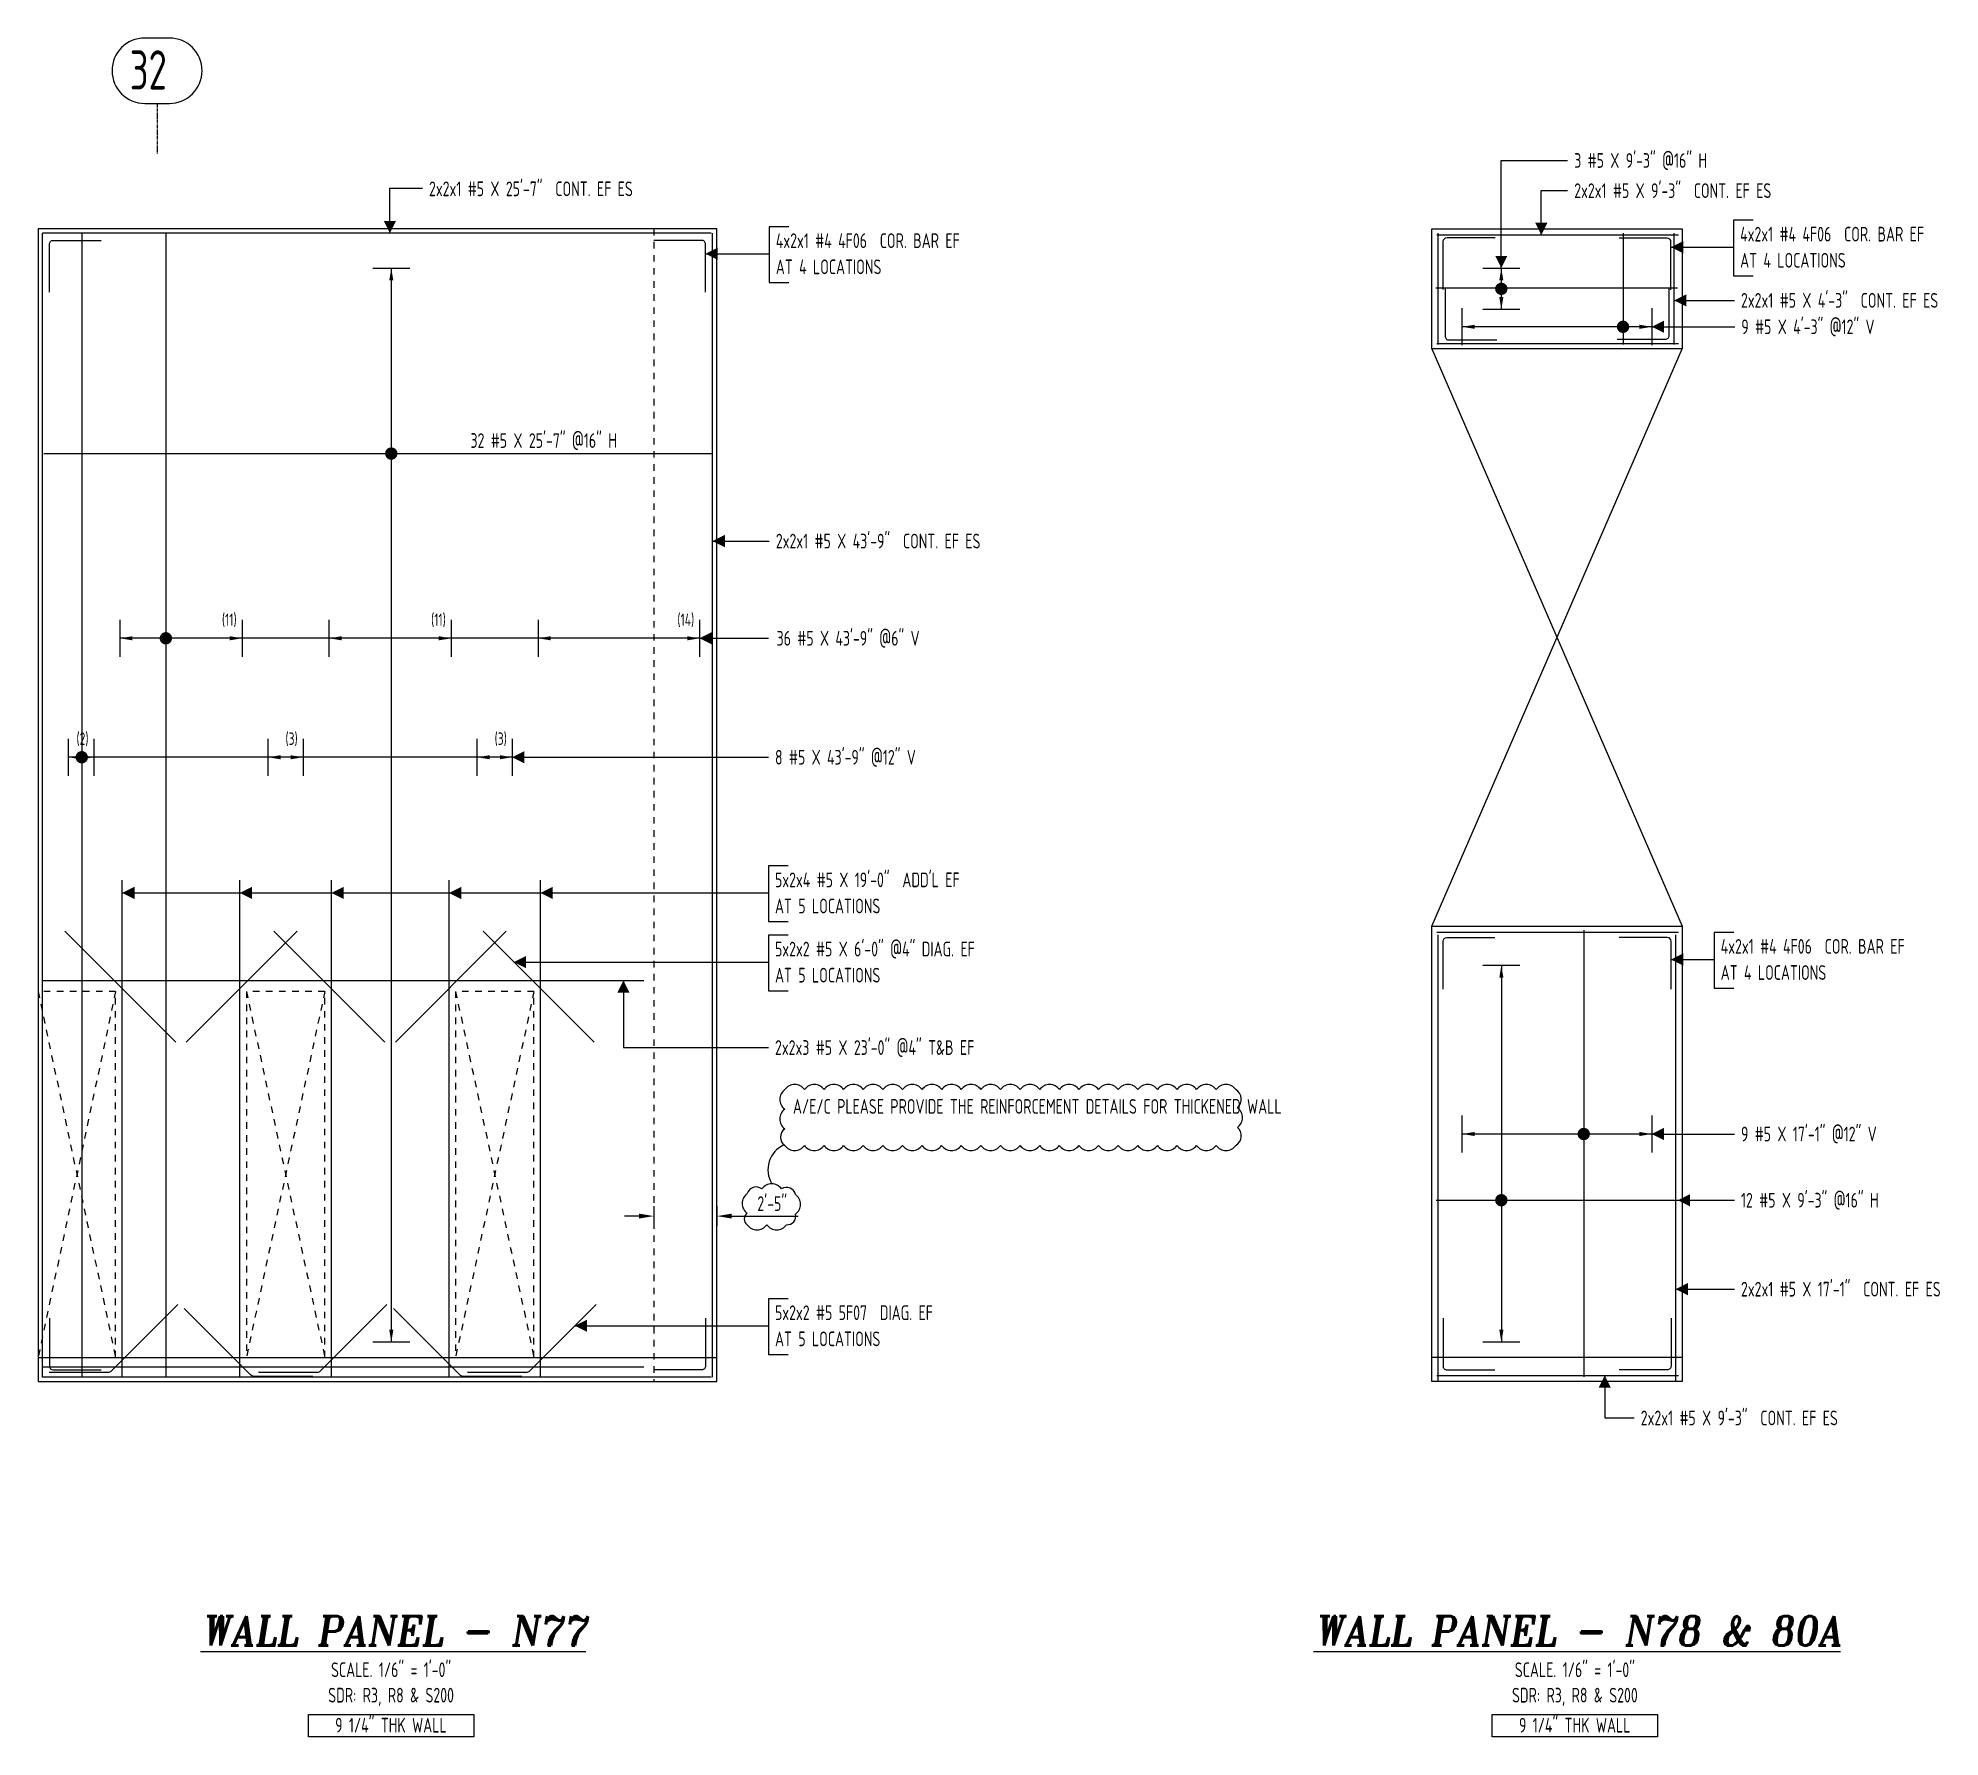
# Model space of a CAD drawing. Header units: inches. Extents: x -3675 to 11984, y -3832 to 1837.
# Drawn here: x 9607 to 10480, y -2646 to -1867 of the extents above; entities that cross this region are included whole.
import ezdxf
from ezdxf.enums import TextEntityAlignment as Align

# ---------------------------------------------------------------- set-up
doc = ezdxf.new("R2010")
doc.units = ezdxf.units.IN
doc.header["$MEASUREMENT"] = 0
doc.linetypes.add('HIDDEN', pattern=[6, 3, -3])
doc.linetypes.add('PHANTOM', pattern=[2.5, 1.25, -0.25, 0.25, -0.25, 0.25, -0.25])
doc.layers.get('0').update_dxf_attribs({"linetype": 'CONTINUOUS'})
doc.layers.get('Defpoints').update_dxf_attribs({"linetype": 'CONTINUOUS'})
for name, color, linetype in [('0-25', 7, 'CONTINUOUS'), ('0-25TEXT', 7, 'CONTINUOUS'), ('0-35', 3, 'CONTINUOUS'), ('0-35TEXT', 3, 'CONTINUOUS'), ('0-50', 10, 'CONTINUOUS'), ('BAR-LBL', 2, 'CONTINUOUS'), ('DETAIL', 83, 'CONTINUOUS'), ('GRID', 8, 'PHANTOM'), ('Hatch', 253, 'CONTINUOUS'), ('hidden', 7, 'HIDDEN'), ('INTERMEDIATERANGELAY', 7, 'CONTINUOUS'), ('RANGELAY', 7, 'CONTINUOUS'), ('REBARS', 4, 'CONTINUOUS')]:
    doc.layers.add(name, color=color, linetype=linetype)
doc.styles.add('AR', font='ARCHQUIK.shx', dxfattribs={"width": 0.8})
doc.styles.add('ROMANT', font='romant')
doc.dimstyles.new('CADS_DIM_48', dxfattribs={"dimscale": 48, "dimtxt": 0.09375, "dimasz": 0.09375, "dimexe": 0.0625, "dimexo": 0.0625, "dimgap": 0.09375, "dimtad": 0, "dimtih": 1, "dimtoh": 1, "dimzin": 1, "dimdsep": 46, "dimlunit": 4, "dimtxsty": 'AR', "dimblk": 'CLOSED', "dimcen": 0.1875, "dimadec": 0, "dimazin": 0, "dimtfac": 1, "dimtofl": 0, "dimtmove": 0, "dimatfit": 1, "dimldrblk": 'DOTBLANK', "dimfxl": 1, "dimtzin": 0, "dimarcsym": 0})

msp = doc.modelspace()

# ---------------------------------------------------------------- texts
at = {"color": 7, "linetype": 'Continuous', "style": 'ROMANT', "oblique": 9, "width": 0.95}
for s, p in [('%%UWALL PANEL - N77', (9770.81669, -2604.48974)), ('%%UWALL PANEL - N78 & 80A', (10314.15438, -2604.48974))]:
    msp.add_text(s, height=13.5, dxfattribs=at).set_placement(p, align=Align.CENTER)
at = {"layer": '0-25TEXT', "style": 'AR', "width": 0.8}
for s, p in [(' (11) ', (9701.02657, -2136.44364)), (' (11) ', (9797.02657, -2136.44364)), (' (14) ', (9911.02657, -2136.44364)), (' (2) ', (9633.02657, -2191.04582)), (' (3) ', (9729.02657, -2191.04582)), (' (3) ', (9825.02657, -2191.04582))]:
    msp.add_text(s, height=5.669291, rotation=359.99999693, dxfattribs=at).set_placement(p, align=Align.RIGHT)
at = {"layer": '0-35TEXT', "style": 'AR', "width": 0.8}
for s, p in [('AT 4 LOCATIONS', (9946.02626, -1974.98257)), ('AT 4 LOCATIONS', (10388.62746, -1971.98411)), ('AT 5 LOCATIONS', (9945.65126, -2268.36903)), ('AT 5 LOCATIONS', (9945.65126, -2300.12013)), ('AT 4 LOCATIONS', (10379.70504, -2298.90959)), ('AT 5 LOCATIONS', (9945.65126, -2467.05486))]:
    msp.add_text(s, height=6.7498312, dxfattribs=at).set_placement(p)
for s, p in [('SCALE. 1/6" = 1\'-0"', (9769.44481, -2618.93663)), ('SCALE. 1/6" = 1\'-0"', (10312.7825, -2618.93663)), ('SDR: R3, R8 & S200', (9769.44481, -2630.60483)), ('SDR: R3, R8 & S200', (10312.7825, -2630.60483)), ('9 1/4" THK WALL', (9769.36789, -2644.39284)), ('9 1/4" THK WALL', (10312.70558, -2644.39284))]:
    msp.add_text(s, height=6.7498312, dxfattribs=at).set_placement(p, align=Align.CENTER)
at = {"layer": '0-50', "style": 'AR', "width": 0.8}
msp.add_text('32', height=18, dxfattribs=at).set_placement((9649.50066, -1890.23983))
at = {"layer": 'BAR-LBL', "style": 'AR', "width": 0.8}
for s, p in [('3 #5 X 9\'-3" @16" H', (10312.46735, -1926.17606)), ('2x2x1 #5 X 25\'-7"  CONT. EF ES', (9786.84892, -1939.18378)), ('2x2x1 #5 X 9\'-3"  CONT. EF ES', (10312.46735, -1940.01383)), ('4x2x1 #4 4F06  COR. BAR EF', (10388.62746, -1959.98537)), ('4x2x1 #4 4F06  COR. BAR EF', (9946.02626, -1962.98383)), ('2x2x1 #5 X 4\'-3"  CONT. EF ES', (10389.01047, -1990.38459)), ('9 #5 X 4\'-3" @12" V', (10389.16031, -2002.51667)), ('2x2x1 #5 X 43\'-9"  CONT. EF ES', (9946.02626, -2100.86649)), ('36 #5 X 43\'-9" @6" V', (9946.39601, -2145.48758)), ('8 #5 X 43\'-9" @12" V', (9945.65126, -2200.08977)), ('5x2x4 #5 X 19\'-0"  ADD\'L EF', (9945.65126, -2256.37029)), ('5x2x2 #5 X 6\'-0" @4" DIAG. EF', (9945.65126, -2288.12139)), ('4x2x1 #4 4F06  COR. BAR EF', (10379.70504, -2286.91085)), ('2x2x3 #5 X 23\'-0" @4" T&B EF', (9945.65126, -2333.34273)), ('9 #5 X 17\'-1" @12" V', (10389.01047, -2373.02985)), ('12 #5 X 9\'-3" @16" H', (10389.01047, -2403.42489)), ('2x2x1 #5 X 17\'-1"  CONT. EF ES', (10389.01047, -2444.25086)), ('5x2x2 #5 5F07  DIAG. EF', (9945.65126, -2455.05612)), ('2x2x1 #5 X 9\'-3"  CONT. EF ES', (10343.01236, -2503.37244))]:
    msp.add_text(s, height=6.7492913, dxfattribs=at).set_placement(p)
msp.add_text('32 #5 X 25\'-7" @16" H', height=6.7492913, dxfattribs=at).set_placement((9873.10535, -2054.72412), align=Align.RIGHT)
at = {"layer": 'DETAIL', "insert": (9953.88975, -2353.61569), "char_height": 6.7498312, "width": 231.9881201, "attachment_point": 1, "style": 'AR'}
msp.add_mtext('A/E/C PLEASE PROVIDE THE REINFORCEMENT DETAILS FOR THICKENED WALL', dxfattribs=at)

# ---------------------------------------------------------------- blocks, each defined once
blk = doc.blocks.new('leadrblk')
blk.add_lwpolyline([(0, 0, 0, 1, 0), (1, 0, 1, 1, 0)], format="xyseb")
blk = doc.blocks.new('*D502')
at = {"layer": 'Defpoints', "color": 0, "transparency": 16777216}
for p in [(9890.03, -2398.33), (9919.03, -2398.33), (9919.03, -2407.33)]:
    blk.add_point(p, dxfattribs=at)
at = {"layer": 'DETAIL', "color": 0, "lineweight": -2, "transparency": 16777216}
for p, q in [((9883.28, -2407.33), (9876.53, -2407.33)), ((9890.03, -2402.83), (9890.03, -2411.83)), ((9919.03, -2402.83), (9919.03, -2411.83)), ((9925.78, -2407.33), (9956.21, -2407.33))]:
    blk.add_line(p, q, dxfattribs=at)
at = {"layer": 'DETAIL', "color": 0, "transparency": 16777216}
for points in [[(9883.28, -2406.21), (9883.28, -2408.46), (9890.03, -2407.33)], [(9925.78, -2406.21), (9925.78, -2408.46), (9919.03, -2407.33)]]:
    blk.add_solid(points, dxfattribs=at)
at = {"layer": 'DETAIL', "color": 0, "transparency": 16777216, "insert": (9944.37, -2401.59), "char_height": 6.75, "attachment_point": 5, "style": 'AR'}
blk.add_mtext('2\'-5"', dxfattribs=at)
blk = doc.blocks.new('_DotBlank')
at = {"layer": '0-35', "color": 0, "lineweight": -2}
blk.add_line((-0.5, 0), (-1, 0), dxfattribs=at)
blk.add_circle((0, 0), 0.5, dxfattribs=at)
blk = doc.blocks.new('rendmark')
at = {"color": 4}
blk.add_line((0, -3), (0, 3), dxfattribs=at)
blk = doc.blocks.new('rarrow')
at = {"color": 7}
blk.add_solid([(2, -0.33), (2, 0.33), (0, 0)], dxfattribs=at)
blk = doc.blocks.new('*U1236', base_point=(9825.03, -2196.72))
at = {"layer": 'INTERMEDIATERANGELAY'}
for p, q in [((9713.03, -2196.72), (9633.03, -2196.72)), ((9809.03, -2196.72), (9729.03, -2196.72))]:
    blk.add_line(p, q, dxfattribs=at)
at = {"layer": 'RANGELAY'}
for p, q in [((9633.03, -2196.72), (9621.4, -2196.72)), ((9729.03, -2196.72), (9713.03, -2196.72)), ((9825.03, -2196.72), (9809.03, -2196.72))]:
    blk.add_line(p, q, dxfattribs=at)
at = {"layer": 'RANGELAY', "xscale": 2.834645669291339, "yscale": 2.834645669291339}
for name, p, rotation in [('rendmark', (9621.4, -2196.72), 359.999996929531), ('rendmark', (9633.03, -2196.72), 180), ('rendmark', (9713.03, -2196.72), 359.999996929531), ('rendmark', (9729.03, -2196.72), 180), ('rendmark', (9809.03, -2196.72), 359.999996929531), ('rendmark', (9825.03, -2196.72), 180), ('rarrow', (9621.4, -2196.72), 359.999996929531), ('rarrow', (9633.03, -2196.72), 180), ('rarrow', (9713.03, -2196.72), 359.999996929531), ('rarrow', (9729.03, -2196.72), 180), ('rarrow', (9809.03, -2196.72), 359.999996929531), ('rarrow', (9825.03, -2196.72), 180)]:
    blk.add_blockref(name, p, dxfattribs=dict(at, rotation=rotation))
blk = doc.blocks.new('VPM74D85')
at = {"const_width": 1}
blk.add_lwpolyline([(-0.5, 0, 1), (0.5, 0, 1)], format="xyb", close=True, dxfattribs=at)
blk = doc.blocks.new('*U1235', base_point=(9911.03, -2142.11))
at = {"layer": 'INTERMEDIATERANGELAY'}
for p, q in [((9741.03, -2142.11), (9701.03, -2142.11)), ((9837.03, -2142.11), (9797.03, -2142.11))]:
    blk.add_line(p, q, dxfattribs=at)
at = {"layer": 'RANGELAY'}
for p, q in [((9701.03, -2142.11), (9645.03, -2142.11)), ((9797.03, -2142.11), (9741.03, -2142.11)), ((9911.03, -2142.11), (9837.03, -2142.11))]:
    blk.add_line(p, q, dxfattribs=at)
at = {"layer": 'RANGELAY', "xscale": 2.834645669291339, "yscale": 2.834645669291339}
for name, p, rotation in [('rendmark', (9645.03, -2142.11), 359.999996929531), ('rendmark', (9701.03, -2142.11), 180), ('rendmark', (9741.03, -2142.11), 359.999996929531), ('rendmark', (9797.03, -2142.11), 180), ('rendmark', (9837.03, -2142.11), 359.999996929531), ('rendmark', (9911.03, -2142.11), 180), ('rarrow', (9645.03, -2142.11), 359.999996929531), ('rarrow', (9701.03, -2142.11), 180), ('rarrow', (9741.03, -2142.11), 359.999996929531), ('rarrow', (9797.03, -2142.11), 180), ('rarrow', (9837.03, -2142.11), 359.999996929531), ('rarrow', (9911.03, -2142.11), 180)]:
    blk.add_blockref(name, p, dxfattribs=dict(at, rotation=rotation))
blk = doc.blocks.new('VPM74D93')
at = {"const_width": 1}
blk.add_lwpolyline([(-0.5, 0, 1), (0.5, 0, 1)], format="xyb", close=True, dxfattribs=at)
blk = doc.blocks.new('*U1038', base_point=(10249.77, -2483.2))
at = {"layer": 'REBARS', "color": 0}
blk.add_lwpolyline([(10250.09, -2483.2), (10250.09, -2278.2)], dxfattribs=at)
blk = doc.blocks.new('*U1036', base_point=(10249.4, -2480.14))
at = {"layer": 'REBARS', "color": 0}
blk.add_lwpolyline([(10249.4, -2480.46), (10360.4, -2480.46)], dxfattribs=at)
blk = doc.blocks.new('*U1037', base_point=(10249.4, -2277.26))
at = {"layer": 'REBARS', "color": 0}
blk.add_lwpolyline([(10249.4, -2276.95), (10360.4, -2276.95)], dxfattribs=at)
blk = doc.blocks.new('*U1039', base_point=(10359.4, -2483.2))
at = {"layer": 'REBARS', "color": 0}
blk.add_lwpolyline([(10359.09, -2483.2), (10359.09, -2278.2)], dxfattribs=at)
blk = doc.blocks.new('*U757', base_point=(10357.16, -2478.2))
at = {"layer": 'REBARS', "color": 0}
blk.add_lwpolyline([(10356.91, -2454.2), (10356.91, -2476.2, -0.414214), (10355.16, -2477.95), (10333.16, -2477.95)], format="xyb", dxfattribs=at)
blk = doc.blocks.new('*U758', base_point=(10252.02, -2478.2))
at = {"layer": 'REBARS', "color": 0}
blk.add_lwpolyline([(10252.27, -2454.2), (10252.27, -2476.2, 0.414214), (10254.02, -2477.95), (10276.02, -2477.95)], format="xyb", dxfattribs=at)
blk = doc.blocks.new('*U759', base_point=(10252.02, -2279.2))
at = {"layer": 'REBARS', "color": 0}
blk.add_lwpolyline([(10252.27, -2303.2), (10252.27, -2281.2, -0.414213), (10254.02, -2279.45), (10276.02, -2279.45)], format="xyb", dxfattribs=at)
blk = doc.blocks.new('*U760', base_point=(10357.16, -2279.2))
at = {"layer": 'REBARS', "color": 0}
blk.add_lwpolyline([(10356.91, -2303.2), (10356.91, -2281.2, 0.414213), (10355.16, -2279.45), (10333.16, -2279.45)], format="xyb", dxfattribs=at)
blk = doc.blocks.new('*U568', base_point=(10316.54, -2276.1))
at = {"layer": 'REBARS', "color": 0}
blk.add_lwpolyline([(10316.86, -2276.1), (10316.86, -2481.1)], dxfattribs=at)
blk = doc.blocks.new('*U1332', base_point=(10348.09, -2369.65))
at = {"layer": 'RANGELAY'}
blk.add_line((10348.09, -2369.65), (10261.09, -2369.65), dxfattribs=at)
at = {"layer": 'RANGELAY', "xscale": 2.834645669291339, "yscale": 2.834645669291339}
for name, p, rotation in [('rendmark', (10261.09, -2369.65), 359.999996929531), ('rendmark', (10348.09, -2369.65), 180), ('rarrow', (10261.09, -2369.65), 359.999996929531), ('rarrow', (10348.09, -2369.65), 180)]:
    blk.add_blockref(name, p, dxfattribs=dict(at, rotation=rotation))
blk = doc.blocks.new('VPM74E95')
at = {"const_width": 1}
blk.add_lwpolyline([(-0.5, 0, 1), (0.5, 0, 1)], format="xyb", close=True, dxfattribs=at)
blk = doc.blocks.new('*U1035', base_point=(10249.1, -2400.36))
at = {"layer": 'REBARS', "color": 0}
blk.add_lwpolyline([(10249.1, -2400.05), (10360.1, -2400.05)], dxfattribs=at)
blk = doc.blocks.new('*U1331', base_point=(10279.03, -2292.2))
at = {"layer": 'RANGELAY'}
blk.add_line((10279.03, -2292.2), (10279.03, -2465.2), dxfattribs=at)
at = {"layer": 'RANGELAY', "xscale": 2.834645669291339, "yscale": 2.834645669291339}
for name, p, rotation in [('rendmark', (10279.03, -2292.2), 269.9999999999999), ('rarrow', (10279.03, -2292.2), 269.9999999999999), ('rarrow', (10279.03, -2465.2), 89.999996929531), ('rendmark', (10279.03, -2465.2), 89.999996929531)]:
    blk.add_blockref(name, p, dxfattribs=dict(at, rotation=rotation))
blk = doc.blocks.new('VPM74EA5')
at = {"const_width": 1}
blk.add_lwpolyline([(-0.5, 0, 1), (0.5, 0, 1)], format="xyb", close=True, dxfattribs=at)
blk = doc.blocks.new('*U1033', base_point=(10334.58, -1956.2))
at = {"layer": 'REBARS', "color": 0}
blk.add_lwpolyline([(10334.89, -1956.2), (10334.89, -2007.2)], dxfattribs=at)
blk = doc.blocks.new('*U1230', base_point=(10348.09, -1999.14))
at = {"layer": 'RANGELAY'}
blk.add_line((10348.09, -1999.14), (10261.09, -1999.14), dxfattribs=at)
at = {"layer": 'RANGELAY', "xscale": 2.834645669291339, "yscale": 2.834645669291339}
for name, p, rotation in [('rendmark', (10261.09, -1999.14), 359.999996929531), ('rarrow', (10261.09, -1999.14), 359.999996929531), ('rarrow', (10348.09, -1999.14), 180), ('rendmark', (10348.09, -1999.14), 180)]:
    blk.add_blockref(name, p, dxfattribs=dict(at, rotation=rotation))
blk = doc.blocks.new('VPM74EBC')
at = {"const_width": 1}
blk.add_lwpolyline([(-0.5, 0, 1), (0.5, 0, 1)], format="xyb", close=True, dxfattribs=at)
blk = doc.blocks.new('*U1034', base_point=(10248.92, -1981.57))
at = {"layer": 'REBARS', "color": 0}
blk.add_lwpolyline([(10248.92, -1981.25), (10359.92, -1981.25)], dxfattribs=at)
blk = doc.blocks.new('*U1229', base_point=(10279.02, -1972.2))
at = {"layer": 'RANGELAY'}
blk.add_line((10279.02, -1972.2), (10279.02, -1991.2), dxfattribs=at)
at = {"layer": 'RANGELAY', "xscale": 2.834645669291339, "yscale": 2.834645669291339}
for name, p, rotation in [('rendmark', (10279.02, -1972.2), 269.9999999999999), ('rarrow', (10279.02, -1972.2), 269.9999999999999), ('rarrow', (10279.02, -1991.2), 89.999996929531), ('rendmark', (10279.02, -1991.2), 89.999996929531)]:
    blk.add_blockref(name, p, dxfattribs=dict(at, rotation=rotation))
blk = doc.blocks.new('VPM74ECC')
at = {"const_width": 1}
blk.add_lwpolyline([(-0.5, 0, 1), (0.5, 0, 1)], format="xyb", close=True, dxfattribs=at)
blk = doc.blocks.new('*U569', base_point=(10249.4, -1957.26))
at = {"layer": 'REBARS', "color": 0}
blk.add_lwpolyline([(10249.4, -1956.95), (10360.4, -1956.95)], dxfattribs=at)
blk = doc.blocks.new('*U570', base_point=(10249.4, -2007.1))
at = {"layer": 'REBARS', "color": 0}
blk.add_lwpolyline([(10249.4, -2006.79), (10360.4, -2006.79)], dxfattribs=at)
blk = doc.blocks.new('*U571', base_point=(10358.68, -2007.2))
at = {"layer": 'REBARS', "color": 0}
blk.add_lwpolyline([(10358.36, -2007.2), (10358.36, -1956.2)], dxfattribs=at)
blk = doc.blocks.new('*U572', base_point=(10250.37, -2007.2))
at = {"layer": 'REBARS', "color": 0}
blk.add_lwpolyline([(10250.06, -2007.2), (10250.06, -1956.2)], dxfattribs=at)
blk = doc.blocks.new('*U753', base_point=(10357.14, -1958.18))
at = {"layer": 'REBARS', "color": 0}
blk.add_lwpolyline([(10356.89, -1982.18), (10356.89, -1960.18, 0.414213), (10355.14, -1958.43), (10333.14, -1958.43)], format="xyb", dxfattribs=at)
blk = doc.blocks.new('*U754', base_point=(10252.13, -1957.96))
at = {"layer": 'REBARS', "color": 0}
blk.add_lwpolyline([(10252.38, -1981.96), (10252.38, -1959.96, -0.414213), (10254.13, -1958.21), (10276.13, -1958.21)], format="xyb", dxfattribs=at)
blk = doc.blocks.new('*U755', base_point=(10356.14, -2005.23))
at = {"layer": 'REBARS', "color": 0}
blk.add_lwpolyline([(10355.89, -1981.23), (10355.89, -2003.23, -0.414214), (10354.14, -2004.98), (10332.14, -2004.98)], format="xyb", dxfattribs=at)
blk = doc.blocks.new('*U756', base_point=(10253, -2005.44))
at = {"layer": 'REBARS', "color": 0}
blk.add_lwpolyline([(10253.25, -1981.44), (10253.25, -2003.44, 0.414214), (10255, -2005.19), (10277, -2005.19)], format="xyb", dxfattribs=at)
blk = doc.blocks.new('*U686', base_point=(9610.03, -2057.65))
at = {"layer": 'REBARS', "color": 0}
blk.add_lwpolyline([(9610.03, -2057.34), (9917.03, -2057.34)], dxfattribs=at)
blk = doc.blocks.new('*U1320', base_point=(9769.54, -1972.2))
at = {"layer": 'RANGELAY'}
blk.add_line((9769.54, -1972.2), (9769.54, -2465.2), dxfattribs=at)
at = {"layer": 'RANGELAY', "xscale": 2.834645669291339, "yscale": 2.834645669291339}
for name, p, rotation in [('rendmark', (9769.54, -1972.2), 269.9999999999999), ('rarrow', (9769.54, -1972.2), 269.9999999999999), ('rarrow', (9769.54, -2465.2), 89.999996929531), ('rendmark', (9769.54, -2465.2), 89.999996929531)]:
    blk.add_blockref(name, p, dxfattribs=dict(at, rotation=rotation))
blk = doc.blocks.new('VPM75161')
at = {"const_width": 1}
blk.add_lwpolyline([(-0.5, 0, 1), (0.5, 0, 1)], format="xyb", close=True, dxfattribs=at)
blk = doc.blocks.new('*U633', base_point=(9665.75, -1956.2))
at = {"layer": 'REBARS', "color": 0}
blk.add_lwpolyline([(9666.06, -1956.2), (9666.06, -2481.2)], dxfattribs=at)
blk = doc.blocks.new('*U634', base_point=(9627.16, -1956.2))
at = {"layer": 'REBARS', "color": 0}
blk.add_lwpolyline([(9627.47, -1956.2), (9627.47, -2481.2)], dxfattribs=at)
blk = doc.blocks.new('*U889', base_point=(9795.71, -2481.2))
at = {"layer": 'REBARS', "color": 0}
blk.add_lwpolyline([(9796.03, -2481.2), (9796.03, -2253.2)], dxfattribs=at)
blk = doc.blocks.new('*U890', base_point=(9837.74, -2481.2))
at = {"layer": 'REBARS', "color": 0}
blk.add_lwpolyline([(9838.05, -2481.2), (9838.05, -2253.2)], dxfattribs=at)
blk = doc.blocks.new('*U891', base_point=(9645.74, -2481.2))
at = {"layer": 'REBARS', "color": 0}
blk.add_lwpolyline([(9646.05, -2481.2), (9646.05, -2253.2)], dxfattribs=at)
blk = doc.blocks.new('*U892', base_point=(9699.71, -2481.2))
at = {"layer": 'REBARS', "color": 0}
blk.add_lwpolyline([(9700.03, -2481.2), (9700.03, -2253.2)], dxfattribs=at)
blk = doc.blocks.new('*U893', base_point=(9741.74, -2481.2))
at = {"layer": 'REBARS', "color": 0}
blk.add_lwpolyline([(9742.05, -2481.2), (9742.05, -2253.2)], dxfattribs=at)
blk = doc.blocks.new('*U788', base_point=(9670.81, -2327.25))
at = {"layer": 'REBARS', "color": 0}
blk.add_lwpolyline([(9670.59, -2327.47), (9619.68, -2276.56)], dxfattribs=at)
blk = doc.blocks.new('*U928', base_point=(9640.57, -2479.36))
at = {"layer": 'REBARS', "color": 0}
blk.add_lwpolyline([(9612.57, -2479.04), (9639.53, -2479.04, 0.198913), (9641.08, -2478.4), (9671.53, -2447.95)], format="xyb", dxfattribs=at)
blk = doc.blocks.new('*U929', base_point=(9832.57, -2479.36))
at = {"layer": 'REBARS', "color": 0}
blk.add_lwpolyline([(9804.57, -2479.04), (9831.53, -2479.04, 0.198913), (9833.08, -2478.4), (9863.53, -2447.95)], format="xyb", dxfattribs=at)
blk = doc.blocks.new('*U930', base_point=(9801.49, -2481.2))
at = {"layer": 'REBARS', "color": 0}
blk.add_lwpolyline([(9829.49, -2480.89), (9802.52, -2480.89, -0.198913), (9800.97, -2480.25), (9770.52, -2449.8)], format="xyb", dxfattribs=at)
blk = doc.blocks.new('*U789', base_point=(9862.8, -2327.3))
at = {"layer": 'REBARS', "color": 0}
blk.add_lwpolyline([(9862.58, -2327.52), (9811.66, -2276.61)], dxfattribs=at)
blk = doc.blocks.new('*U790', base_point=(9771.2, -2327.3))
at = {"layer": 'REBARS', "color": 0}
blk.add_lwpolyline([(9771.42, -2327.52), (9822.33, -2276.61)], dxfattribs=at)
blk = doc.blocks.new('*U931', base_point=(9736.57, -2479.36))
at = {"layer": 'REBARS', "color": 0}
blk.add_lwpolyline([(9708.57, -2479.04), (9735.53, -2479.04, 0.198913), (9737.08, -2478.4), (9767.53, -2447.95)], format="xyb", dxfattribs=at)
blk = doc.blocks.new('*U932', base_point=(9705.49, -2481.2))
at = {"layer": 'REBARS', "color": 0}
blk.add_lwpolyline([(9733.49, -2480.89), (9706.52, -2480.89, -0.198913), (9704.97, -2480.25), (9674.52, -2449.8)], format="xyb", dxfattribs=at)
blk = doc.blocks.new('*U922', base_point=(9609.4, -2476.18))
at = {"layer": 'REBARS', "color": 0}
blk.add_lwpolyline([(9609.4, -2476.49), (9885.4, -2476.49)], dxfattribs=at)
blk = doc.blocks.new('*U923', base_point=(9609.4, -2299.52))
at = {"layer": 'REBARS', "color": 0}
blk.add_lwpolyline([(9609.4, -2299.2), (9885.4, -2299.2)], dxfattribs=at)
blk = doc.blocks.new('*U791', base_point=(9766.8, -2327.3))
at = {"layer": 'REBARS', "color": 0}
blk.add_lwpolyline([(9766.58, -2327.52), (9715.66, -2276.61)], dxfattribs=at)
blk = doc.blocks.new('*U792', base_point=(9675.2, -2327.3))
at = {"layer": 'REBARS', "color": 0}
blk.add_lwpolyline([(9675.42, -2327.52), (9726.33, -2276.61)], dxfattribs=at)
blk = doc.blocks.new('*U738', base_point=(9612.4, -2478.2))
at = {"layer": 'REBARS', "color": 0}
blk.add_lwpolyline([(9612.65, -2454.2), (9612.65, -2476.2, 0.414213), (9614.4, -2477.95), (9636.4, -2477.95)], format="xyb", dxfattribs=at)
blk = doc.blocks.new('*U739', base_point=(9914.03, -2478.2))
at = {"layer": 'REBARS', "color": 0}
blk.add_lwpolyline([(9913.78, -2454.2), (9913.78, -2476.2, -0.414214), (9912.03, -2477.95), (9890.03, -2477.95)], format="xyb", dxfattribs=at)
blk = doc.blocks.new('*U638', base_point=(9609.09, -2481.2))
at = {"layer": 'REBARS', "color": 0}
blk.add_lwpolyline([(9609.4, -2481.2), (9609.4, -1956.2)], dxfattribs=at)
blk = doc.blocks.new('*U684', base_point=(9916.4, -1956.52))
at = {"layer": 'REBARS', "color": 0}
blk.add_lwpolyline([(9916.4, -1956.2), (9609.4, -1956.2)], dxfattribs=at)
blk = doc.blocks.new('*U740', base_point=(9612.4, -1959.2))
at = {"layer": 'REBARS', "color": 0}
blk.add_lwpolyline([(9612.65, -1983.2), (9612.65, -1961.2, -0.414214), (9614.4, -1959.45), (9636.4, -1959.45)], format="xyb", dxfattribs=at)
blk = doc.blocks.new('*U685', base_point=(9916.4, -2480.89))
at = {"layer": 'REBARS', "color": 0}
blk.add_lwpolyline([(9916.4, -2481.2), (9609.4, -2481.2)], dxfattribs=at)
blk = doc.blocks.new('*U639', base_point=(9917.34, -2481.2))
at = {"layer": 'REBARS', "color": 0}
blk.add_lwpolyline([(9917.03, -2481.2), (9917.03, -1956.2)], dxfattribs=at)
blk = doc.blocks.new('*U741', base_point=(9914.03, -1959.2))
at = {"layer": 'REBARS', "color": 0}
blk.add_lwpolyline([(9913.78, -1983.2), (9913.78, -1961.2, 0.414214), (9912.03, -1959.45), (9890.03, -1959.45)], format="xyb", dxfattribs=at)

# ---------------------------------------------------------------- dimensions: what is measured, and where the dimension line sits
at = {"layer": 'DETAIL'}
dim = msp.add_linear_dim(base=(9919.02657, -2407.33268), p1=(9890.02657, -2398.33226), p2=(9919.02657, -2398.33226), dimstyle='CADS_DIM_48', override={"dimscale": 72, "dimgap": 0.03125, "dimtad": 1, "dimtih": 0, "dimtoh": 0, "dimdec": 3, "dimtdec": 3}, dxfattribs=at)
dim.commit()
dim.dimension.update_dxf_attribs({"geometry": '*D502', "text_midpoint": (9944.36623, -2407.33268), "dimtype": 160})

# ---------------------------------------------------------------- linework, layer by layer
at = {"layer": '0-25'}
for p, q in [((10247.08652, -2009.20283), (10362.08652, -2274.20283)), ((10247.08652, -2274.20283), (10362.08652, -2009.20283))]:
    msp.add_line(p, q, dxfattribs=at)
at = {"layer": '0-25TEXT'}
for points in [[(10279.01857, -1972.20285), (10279.01857, -1922.80141), (10309.46767, -1922.80141)], [(9768.89603, -1956.20283), (9768.89603, -1935.5764), (9783.84924, -1935.5764)], [(10297.37026, -1956.94927), (10297.37026, -1936.63918), (10309.46767, -1936.63918)], [(9952.02563, -1953.23485), (9943.02657, -1953.23485), (9943.02657, -1978.73217), (9952.02563, -1978.73217)], [(10394.62683, -1950.2364), (10385.62777, -1950.2364), (10385.62777, -1975.73372), (10394.62683, -1975.73372)], [(10356.89162, -1962.6101), (10385.62777, -1962.6101)], [(9913.77657, -1965.60855), (9943.02657, -1965.60855)], [(10358.36473, -1987.00995), (10386.01079, -1987.00995)], [(10348.10603, -1999.14202), (10386.16062, -1999.14202)], [(9917.02657, -2097.49184), (9943.02657, -2097.49184)], [(9911.02659, -2142.11293), (9942.65157, -2142.11294)], [(9825.02657, -2196.71512), (9942.65157, -2196.71512)], [(9951.65063, -2246.62131), (9942.65157, -2246.62131), (9942.65157, -2272.11863), (9951.65063, -2272.11863)], [(9646.05234, -2258.99501), (9942.65157, -2258.99501)], [(9951.65063, -2278.37241), (9942.65157, -2278.37241), (9942.65157, -2303.86973), (9951.65063, -2303.86973)], [(10385.70441, -2277.16187), (10376.70536, -2277.16187), (10376.70536, -2302.65919), (10385.70441, -2302.65919)], [(9825.80573, -2290.74611), (9942.65157, -2290.74611)], [(10356.90605, -2289.53557), (10376.70536, -2289.53557)], [(9876.10204, -2299.20291), (9876.10204, -2329.96808), (9942.65157, -2329.96808)], [(10348.08652, -2369.65521), (10386.01079, -2369.65521)], [(10360.01079, -2400.05024), (10386.01079, -2400.05024)], [(10359.08655, -2440.87621), (10386.01079, -2440.87621)], [(9951.65063, -2445.30714), (9942.65157, -2445.30714), (9942.65157, -2470.80446), (9951.65063, -2470.80446)], [(9853.80001, -2457.68084), (9942.65157, -2457.68084)], [(10326.50057, -2480.45638), (10326.50057, -2499.99779), (10340.01268, -2499.99779)]]:
    msp.add_lwpolyline(points, dxfattribs=at)
at = {"layer": '0-35'}
for points in [[(9919.02657, -1954.20283), (9607.40157, -1954.20283), (9607.40157, -2483.20283), (9919.02657, -2483.20283)], [(10247.08652, -1954.20283), (10362.08652, -1954.20283), (10362.08652, -2009.20283), (10247.08652, -2009.20283)], [(10247.08652, -2483.20283), (10247.08652, -2274.20283), (10362.08652, -2274.20283), (10362.08652, -2483.20283)]]:
    msp.add_lwpolyline(points, close=True, dxfattribs=at)
at = {"layer": '0-50'}
msp.add_lwpolyline([(9667.69703, -1866.59122), (9656.35611, -1866.59122, 1), (9656.35611, -1896.59122), (9667.69703, -1896.59122, 1)], format="xyb", close=True, dxfattribs=at)
for points in [[(9731.50139, -2636.06164), (9807.38823, -2636.06164), (9807.38823, -2646.418), (9731.50139, -2646.418)], [(10274.83908, -2636.06164), (10350.72592, -2636.06164), (10350.72592, -2646.418), (10274.83908, -2646.418)]]:
    msp.add_lwpolyline(points, close=True, dxfattribs=at)
at = {"layer": 'DETAIL'}
for points in [[(9950.14399, -2374.90259, 0.52056705), (9959.14399, -2374.90259, 0.52056705), (9968.14399, -2374.90259, 0.52056705), (9977.14399, -2374.90259, 0.52056705), (9986.14399, -2374.90259, 0.52056705), (9995.14399, -2374.90259, 0.52056705), (10004.14399, -2374.90259, 0.52056705), (10013.14399, -2374.90259, 0.52056705), (10022.14399, -2374.90259, 0.52056705), (10031.14399, -2374.90259, 0.52056705), (10040.14399, -2374.90259, 0.52056705), (10049.14399, -2374.90259, 0.52056705), (10058.14399, -2374.90259, 0.52056705), (10067.14399, -2374.90259, 0.52056705), (10076.14399, -2374.90259, 0.52056705), (10085.14399, -2374.90259, 0.52056705), (10094.14399, -2374.90259, 0.52056705), (10103.14399, -2374.90259, 0.52056705), (10112.14399, -2374.90259, 0.52056705), (10121.14399, -2374.90259, 0.52056705), (10130.14399, -2374.90259, 0.52056705), (10139.14399, -2374.90259, 0.52056705), (10148.14399, -2374.90259, 0.52056705), (10157.14399, -2374.90259, 0.52056705), (10157.85238, -2366.61097, 0.52056705), (10157.85238, -2357.61097, 0.52056705), (10157.1642, -2349.29915, 0.52056705), (10148.1642, -2349.29915, 0.52056705), (10139.1642, -2349.29915, 0.52056705), (10130.1642, -2349.29915, 0.52056705), (10121.1642, -2349.29915, 0.52056705), (10112.1642, -2349.29915, 0.52056705), (10103.1642, -2349.29915, 0.52056705), (10094.1642, -2349.29915, 0.52056705), (10085.1642, -2349.29915, 0.52056705), (10076.1642, -2349.29915, 0.52056705), (10067.1642, -2349.29915, 0.52056705), (10058.1642, -2349.29915, 0.52056705), (10049.1642, -2349.29915, 0.52056705), (10040.1642, -2349.29915, 0.52056705), (10031.1642, -2349.29915, 0.52056705), (10022.1642, -2349.29915, 0.52056705), (10013.1642, -2349.29915, 0.52056705), (10004.1642, -2349.29915, 0.52056705), (9995.1642, -2349.29915, 0.52056705), (9986.1642, -2349.29915, 0.52056705), (9977.1642, -2349.29915, 0.52056705), (9968.1642, -2349.29915, 0.52056705), (9959.1642, -2349.29915, 0.52056705), (9950.1642, -2349.29915, 0.52056705), (9950.14399, -2358.27894, 0.52056705), (9950.14399, -2367.27894, 0.52056705)], [(9932.88466, -2411.28253, 0.52056705), (9941.88466, -2411.28253, 0.52056705), (9950.88466, -2411.28253, 0.52056705), (9955.04489, -2406.44276, 0.52056705), (9955.04489, -2397.44276, 0.52056705), (9948.66801, -2394.81964, 0.52056705), (9939.66801, -2394.81964, 0.52056705), (9932.88466, -2397.03629, 0.52056705), (9932.88466, -2406.03629, 0.52056705)]]:
    msp.add_lwpolyline(points, format="xyb", close=True, dxfattribs=at)
msp.add_arc((9954.89163, -2386.07499), 12.48931, 113.92757952, 210.83756421, dxfattribs=at)
at = {"layer": 'GRID', "lineweight": -3}
msp.add_lwpolyline([(9662.02657, -1896.59122), (9662.02657, -1919.57913)], dxfattribs=at)
at = {"layer": 'Hatch'}
for p, q in [((9607.40157, -2472.20283), (9919.02657, -2472.20283)), ((10362.08652, -2472.20283), (10247.08652, -2472.20283))]:
    msp.add_line(p, q, dxfattribs=at)
at = {"layer": 'hidden'}
msp.add_line((9890.02657, -1954.20283), (9890.02657, -2483.20283), dxfattribs=at)
for points in [[(9607.40157, -2472.20283), (9643.02657, -2472.20283), (9643.02657, -2304.20283), (9607.40157, -2304.20283)], [(9703.02657, -2472.20283), (9739.02657, -2472.20283), (9739.02657, -2304.20283), (9703.02657, -2304.20283)], [(9799.02657, -2472.20283), (9835.02657, -2472.20283), (9835.02657, -2304.20283), (9799.02657, -2304.20283)]]:
    msp.add_lwpolyline(points, close=True, dxfattribs=at)
for points in [[(9643.02657, -2304.20283), (9607.40157, -2472.20283)], [(9607.40157, -2304.20283), (9643.02657, -2472.20283)], [(9739.02657, -2304.20283), (9703.02657, -2472.20283)], [(9703.02657, -2304.20283), (9739.02657, -2472.20283)], [(9835.02657, -2304.20283), (9799.02657, -2472.20283)], [(9799.02657, -2304.20283), (9835.02657, -2472.20283)]]:
    msp.add_lwpolyline(points, dxfattribs=at)

# ---------------------------------------------------------------- block references
at = {"layer": '0-25TEXT'}
for name, p, xscale, yscale, rotation in [('leadrblk', (9768.89603, -1956.20283), -5.623937007874017, 2.250708661417324, 269.9999953942965), ('leadrblk', (10297.37026, -1956.94927), 5.623937007874017, 2.250708661417324, 90.00000153523449), ('leadrblk', (10279.01857, -1972.20285), 5.623937007874017, 2.250708661417324, 90.00000153523449), ('VPM74ECC', (10279.01857, -1981.70283), 2.834645669291338, 2.834645669291338, 269.9999999999999), ('VPM74EBC', (10334.89166, -1999.13877), 2.834645669291338, 2.834645669291338, 179.9999999999999), ('VPM75161', (9769.53804, -2057.33891), 2.834645669291338, 2.834645669291338, 90.00000000000007), ('leadrblk', (9876.10204, -2299.20291), 5.623937007874017, 2.250708661417324, 270.0000046057035), ('VPM74E95', (10316.85648, -2369.65195), 2.834645669291338, 2.834645669291338, 179.9999999999999), ('VPM74EA5', (10279.033, -2400.05024), 2.834645669291338, 2.834645669291338, 269.9999999999999), ('leadrblk', (10326.50057, -2480.45638), 5.623937007874017, 2.250708661417324, 270.0000046057035)]:
    msp.add_blockref(name, p, dxfattribs=dict(at, xscale=xscale, yscale=yscale, rotation=rotation))
for name, p, xscale, yscale in [('leadrblk', (9913.77657, -1965.60855), 5.623937007874017, 2.250708661417324), ('leadrblk', (10356.89162, -1962.6101), 5.623937007874017, 2.250708661417324), ('leadrblk', (10358.36473, -1987.00995), 5.623937007874017, 2.250708661417324), ('leadrblk', (10348.10603, -1999.14202), 5.623937007874017, 2.250708661417324), ('leadrblk', (9917.02657, -2097.49184), 5.623937007874017, 2.250708661417324), ('VPM74D93', (9666.06252, -2142.11293), 2.834645669291338, 2.834645669291338), ('leadrblk', (9911.02659, -2142.11293), 5.623937007874017, 2.250708661417324), ('VPM74D85', (9627.4736, -2196.71512), 2.834645669291338, 2.834645669291338), ('leadrblk', (9825.02657, -2196.71512), 5.623937007874017, 2.250708661417324), ('leadrblk', (9646.05234, -2258.99501), 5.623937007874017, 2.250708661417324), ('leadrblk', (9700.02517, -2258.99499), 5.623937007874017, 2.250708661417324), ('leadrblk', (9742.05234, -2258.99498), 5.623937007874017, 2.250708661417324), ('leadrblk', (9796.02517, -2258.99496), 5.623937007874017, 2.250708661417324), ('leadrblk', (9838.05234, -2258.99494), 5.623937007874017, 2.250708661417324), ('leadrblk', (10356.90605, -2289.53557), 5.623937007874017, 2.250708661417324), ('leadrblk', (9825.80573, -2290.74611), 5.623937007874017, 2.250708661417324), ('leadrblk', (10348.08652, -2369.65521), 5.623937007874017, 2.250708661417324), ('leadrblk', (10360.01079, -2400.05024), 5.623937007874017, 2.250708661417324), ('leadrblk', (10359.08655, -2440.87621), 5.623937007874017, 2.250708661417324), ('leadrblk', (9853.80001, -2457.68084), 5.623937007874017, 2.250708661417324)]:
    msp.add_blockref(name, p, dxfattribs=dict(at, xscale=xscale, yscale=yscale))
at = {"layer": 'RANGELAY'}
for name, p in [('*U1320', (9769.53804, -1972.20283)), ('*U1229', (10279.01857, -1972.20283)), ('*U1230', (10348.08652, -1999.13877)), ('*U1235', (9911.02657, -2142.11293)), ('*U1236', (9825.02657, -2196.71512)), ('*U1331', (10279.033, -2292.20283)), ('*U1332', (10348.08652, -2369.65195))]:
    msp.add_blockref(name, p, dxfattribs=at)
at = {"layer": 'REBARS', "color": 4}
for name, p in [('*U638', (9609.08923, -2481.20108)), ('*U684', (9916.40157, -1956.51539)), ('*U740', (9612.40157, -1959.20283)), ('*U634', (9627.1611, -1956.20283)), ('*U633', (9665.75002, -1956.20283)), ('*U741', (9914.02657, -1959.20283)), ('*U639', (9917.33892, -2481.20108)), ('*U569', (10249.39902, -1957.2618)), ('*U572', (10250.37335, -2007.20283)), ('*U754', (10252.12567, -1957.96282)), ('*U753', (10357.14162, -1958.17968)), ('*U1033', (10334.57916, -1956.20283)), ('*U571', (10358.67723, -2007.20283)), ('*U1034', (10248.92144, -1981.56545)), ('*U756', (10253.00426, -2005.44283)), ('*U755', (10356.14164, -2005.22597)), ('*U570', (10249.39902, -2007.09788)), ('*U686', (9610.02657, -2057.65141)), ('*U891', (9645.73992, -2481.20283)), ('*U892', (9699.71275, -2481.20283)), ('*U893', (9741.73992, -2481.20283)), ('*U889', (9795.71275, -2481.20283)), ('*U890', (9837.73992, -2481.20283)), ('*U788', (9670.808, -2327.24733)), ('*U792', (9675.20131, -2327.29604)), ('*U791', (9766.79756, -2327.29604)), ('*U790', (9771.20131, -2327.29604)), ('*U789', (9862.79756, -2327.29604)), ('*U1037', (10249.39902, -2277.2618)), ('*U1038', (10249.77402, -2483.20283)), ('*U568', (10316.54398, -2276.09669)), ('*U1039', (10359.39902, -2483.20283)), ('*U759', (10252.01699, -2279.20283)), ('*U760', (10357.15605, -2279.20283)), ('*U923', (9609.40157, -2299.51533)), ('*U1035', (10249.10094, -2400.36274)), ('*U928', (9640.56731, -2479.3555)), ('*U932', (9705.48584, -2481.20283)), ('*U931', (9736.56731, -2479.3555)), ('*U930', (9801.48584, -2481.20283)), ('*U929', (9832.56731, -2479.3555)), ('*U738', (9612.40157, -2478.20283)), ('*U739', (9914.02657, -2478.20283)), ('*U758', (10252.01699, -2478.20283)), ('*U757', (10357.15605, -2478.20283)), ('*U922', (9609.40157, -2476.1801)), ('*U685', (9916.40157, -2480.89027)), ('*U1036', (10249.39902, -2480.14385))]:
    msp.add_blockref(name, p, dxfattribs=at)

msp.set_redraw_order([(e.dxf.handle, doc.entitydb.next_handle()) for e in msp.query("TEXT MTEXT ATTDEF DIMENSION ARC_DIMENSION")])  # texts and dimensions are drawn at this point

doc.saveas('drawing.dxf')
